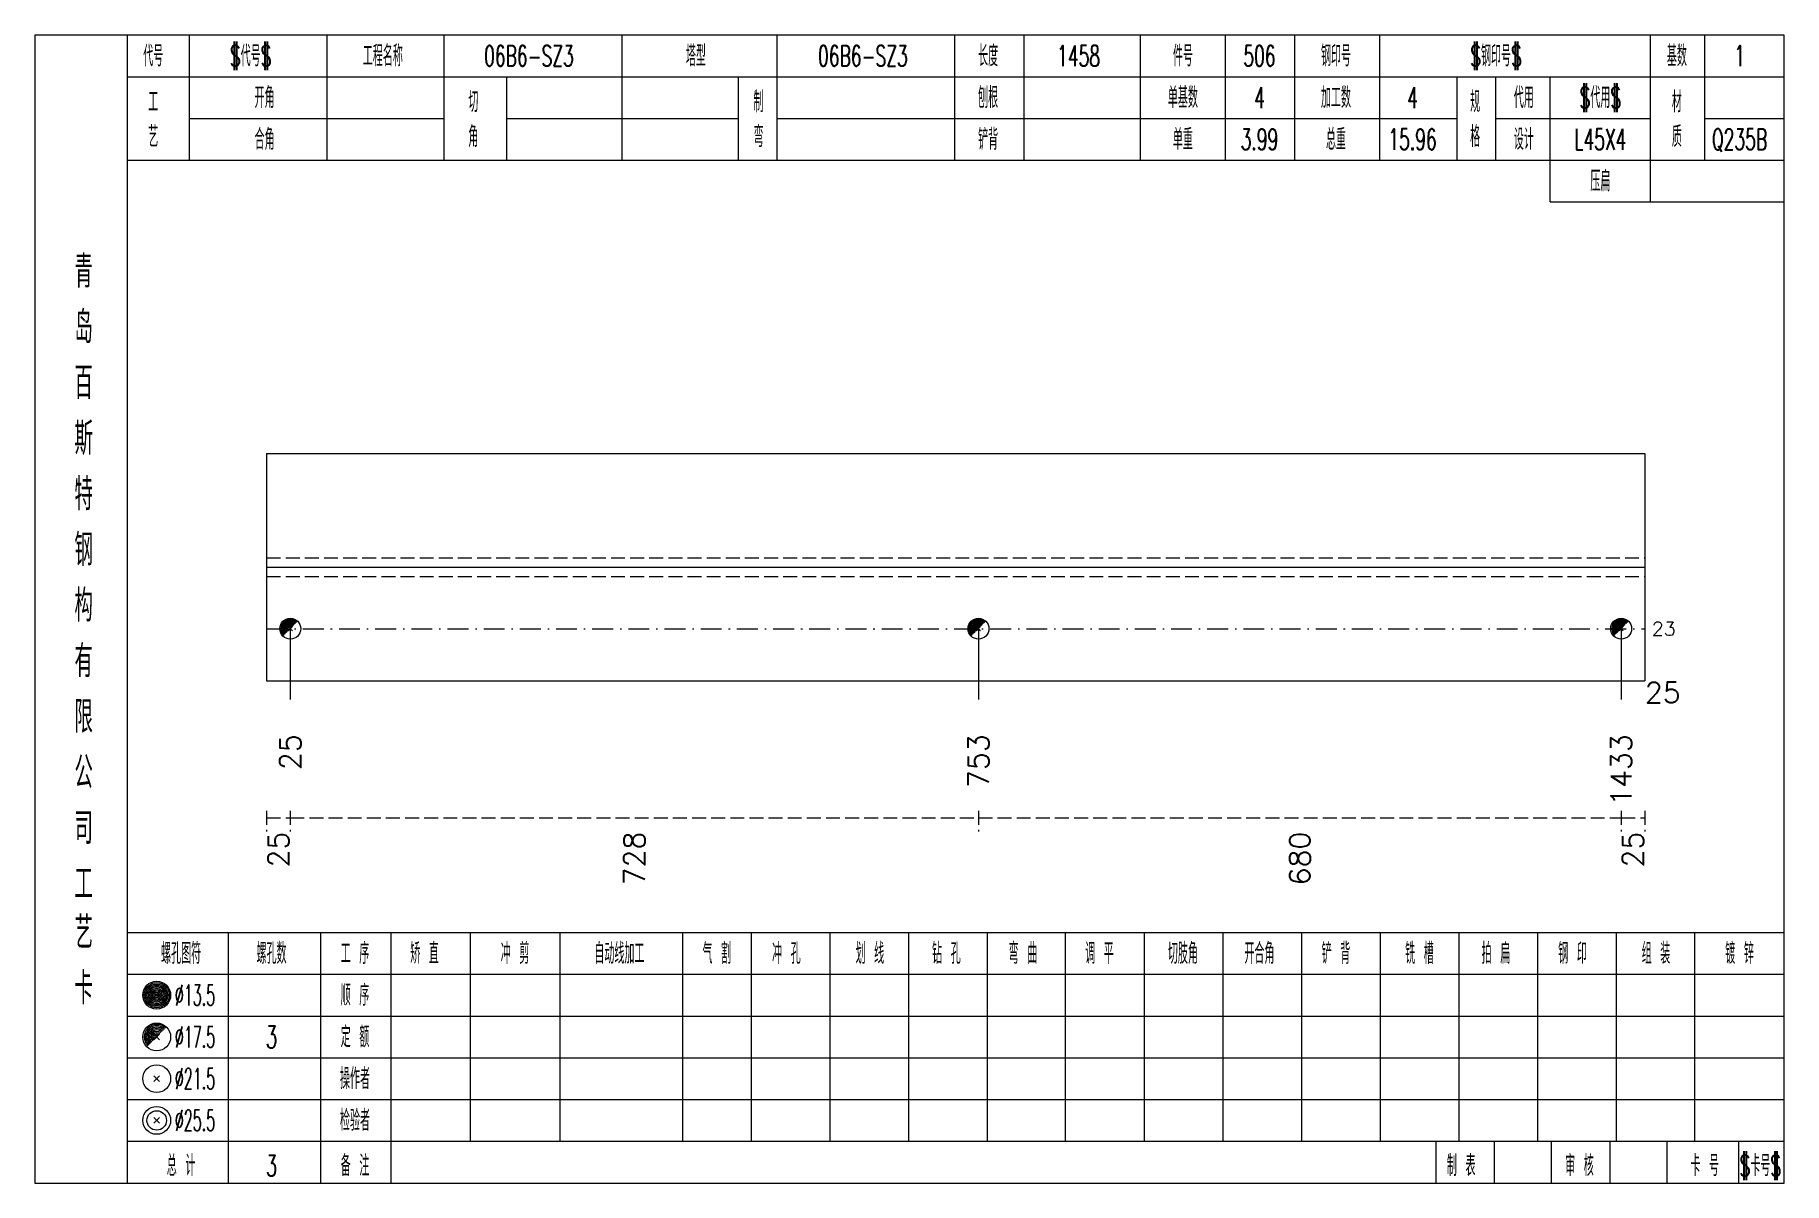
# Model space of a CAD drawing. Extents: x -533 to 8774, y 0 to 7979.
# Drawn here: x 3162.6 to 3414, y 4554.4 to 4719.4 of the extents above; entities that cross this region are included whole.
import ezdxf
from ezdxf.enums import TextEntityAlignment as Align

# ---------------------------------------------------------------- set-up
doc = ezdxf.new("R2010")
doc.units = 0
doc.header["$MEASUREMENT"] = 0
doc.linetypes.add('一点画线', pattern=[5.2, 3, -1, 0.2, -1])
doc.linetypes.add('虚线', pattern=[2.75, 2, -0.75])
doc.layers.get('0').update_dxf_attribs({"linetype": 'CONTINUOUS', "lineweight": 25})
for name, color, linetype, lineweight in [('1', 7, 'CONTINUOUS', 25), ('4', 7, 'CONTINUOUS', 25), ('5', 7, 'CONTINUOUS', 25)]:
    doc.layers.add(name, color=color, linetype=linetype, lineweight=lineweight)
doc.styles.get("Standard").update_dxf_attribs({"font": 'simplex.shx', "width": 0.7, "height": 3, "bigfont": 'gbhzfs.shx'})

msp = doc.modelspace()

# ---------------------------------------------------------------- texts
at = {"color": 7, "linetype": 'Continuous', "lineweight": 13}
msp.add_text('23', height=2, dxfattribs=at).set_placement((3395, 4634.02), align=Align.MIDDLE_LEFT)
at = {"color": 8, "linetype": 'Continuous', "lineweight": 9}
for s, p in [('25', (3197.6, 4604.85)), ('728', (3248.75, 4604.85)), ('680', (3344.41, 4604.85)), ('25', (3392.3, 4604.85))]:
    msp.add_text(s, height=3, rotation=90, dxfattribs=at).set_placement(p, align=Align.MIDDLE_RIGHT)
at = {"layer": '1', "color": 7, "linetype": 'Continuous', "lineweight": 13}
msp.add_text('25', height=3, dxfattribs=at).set_placement((3394, 4624.85), align=Align.MIDDLE_LEFT)
for s, p in [('25', (3199.3, 4618.85)), ('753', (3298.21, 4618.85)), ('1433', (3390.6, 4618.85))]:
    msp.add_text(s, height=3, rotation=90, dxfattribs=at).set_placement(p, align=Align.MIDDLE_RIGHT)
at = {"layer": '4', "color": 1, "linetype": 'Continuous', "lineweight": 13}
for s, height, width, p in [('代号', 3, 0.6, (3179.6, 4716.35)), ('$代号$', 3, 0.6, (3193.6, 4716.35)), ('工程名称', 3, 0.6, (3212.6, 4716.35)), ('06B6-SZ3', 3, 0.6, (3233.6, 4716.35)), ('塔型', 3, 0.6, (3257.6, 4716.35)), ('06B6-SZ3', 3, 0.6, (3281.6, 4716.35)), ('长度', 3, 0.6, (3299.6, 4716.35)), ('1458', 3, 0.6, (3312.6, 4716.35)), ('件号', 3, 0.6, (3327.6, 4716.35)), ('506', 3, 0.6, (3338.6, 4716.35)), ('钢印号', 3, 0.6, (3349.6, 4716.35)), ('$钢印号$', 3, 0.6, (3372.6, 4716.35)), ('基数', 3, 0.6, (3398.6, 4716.35)), ('1', 3, 0.6, (3407.6, 4716.35)), ('开角', 3, 0.6, (3195.6, 4710.35)), ('切', 3, 0.6, (3225.6, 4709.75)), ('制', 3, 0.6, (3266.6, 4709.75)), ('刨根', 3, 0.6, (3299.6, 4710.35)), ('单基数', 3, 0.6, (3327.6, 4710.35)), ('4', 3, 0.6, (3338.6, 4710.35)), ('加工数', 3, 0.6, (3349.6, 4710.35)), ('4', 3, 0.6, (3360.6, 4710.35)), ('规', 3, 0.6, (3369.6, 4709.75)), ('代用', 3, 0.6, (3376.6, 4710.35)), ('$代用$', 3, 0.6, (3387.6, 4710.35)), ('材', 3, 0.6, (3398.6, 4709.75)), ('工', 3, 0.6, (3179.6, 4709.75)), ('艺', 3, 0.6, (3179.6, 4704.75)), ('角', 3, 0.6, (3225.6, 4704.75)), ('弯', 3, 0.6, (3266.6, 4704.75)), ('格', 3, 0.6, (3369.6, 4704.75)), ('质', 3, 0.6, (3398.6, 4704.75)), ('合角', 3, 0.6, (3195.6, 4704.35)), ('铲背', 3, 0.6, (3299.6, 4704.35)), ('单重', 3, 0.6, (3327.6, 4704.35)), ('3.99', 3, 0.6, (3338.6, 4704.35)), ('总重', 3, 0.6, (3349.6, 4704.35)), ('15.96', 3, 0.6, (3360.6, 4704.35)), ('设计', 3, 0.6, (3376.6, 4704.35)), ('L45X4', 3, 0.6, (3387.6, 4704.35)), ('Q235B', 3, 0.6, (3407.6, 4704.35)), ('压扁', 3, 0.6, (3387.6, 4698.35)), ('青', 4.6, 0.8, (3169.6, 4685.35)), ('岛', 4.6, 0.8, (3169.6, 4677.35)), ('百', 4.6, 0.8, (3169.6, 4669.35)), ('斯', 4.6, 0.8, (3169.6, 4661.35)), ('特', 4.6, 0.8, (3169.6, 4653.35)), ('钢', 4.6, 0.8, (3169.6, 4645.35)), ('构', 4.6, 0.8, (3169.6, 4637.35)), ('有', 4.6, 0.8, (3169.6, 4629.35)), ('限', 4.6, 0.8, (3169.6, 4621.35)), ('公', 4.6, 0.8, (3169.6, 4613.35)), ('司', 4.6, 0.8, (3169.6, 4605.35)), ('工', 4.6, 0.8, (3169.6, 4597.35)), ('艺', 4.6, 0.8, (3169.6, 4590.35)), ('螺孔图符', 3, 0.6, (3183.6, 4587.35)), ('螺孔数', 3, 0.6, (3196.6, 4587.35)), ('工 序', 3, 0.6, (3208.6, 4587.35)), ('矫 直', 3, 0.6, (3218.6, 4587.35)), ('冲 剪', 3, 0.6, (3231.6, 4587.35)), ('自动线加工', 3, 0.6, (3246.6, 4587.35)), ('气 割', 3, 0.6, (3260.6, 4587.35)), ('冲 孔', 3, 0.6, (3270.6, 4587.35)), ('划 线', 3, 0.6, (3282.6, 4587.35)), ('钻 孔', 3, 0.6, (3293.6, 4587.35)), ('弯 曲', 3, 0.6, (3304.6, 4587.35)), ('调 平', 3, 0.6, (3315.6, 4587.35)), ('切肢角', 3, 0.6, (3327.6, 4587.35)), ('开合角', 3, 0.6, (3338.6, 4587.35)), ('铲 背', 3, 0.6, (3349.6, 4587.35)), ('铣 槽', 3, 0.6, (3361.6, 4587.35)), ('拍 扁', 3, 0.6, (3372.6, 4587.35)), ('钢 印', 3, 0.6, (3383.6, 4587.35)), ('组 装', 3, 0.6, (3395.6, 4587.35)), ('镀 锌', 3, 0.6, (3407.6, 4587.35)), ('卡', 4.6, 0.8, (3169.6, 4582.35)), ('顺 序', 3, 0.6, (3208.6, 4581.35)), ('%%C13.5', 3, 0.5, (3185.6, 4581.35)), ('%%C17.5', 3, 0.5, (3185.6, 4575.35)), ('3', 3.2, 0.6, (3196.6, 4575.35)), ('定 额', 3, 0.6, (3208.6, 4575.35)), ('%%C21.5', 3, 0.5, (3185.6, 4569.35)), ('操作者', 3, 0.6, (3208.6, 4569.35)), ('%%C25.5', 3, 0.5, (3185.6, 4563.35)), ('检验者', 3, 0.6, (3208.6, 4563.35)), ('总 计', 3, 0.6, (3183.6, 4556.85)), ('3', 3, 0.6, (3196.6, 4556.85)), ('备 注', 3, 0.6, (3208.6, 4556.85)), ('制 表', 3, 0.6, (3367.6, 4556.85)), ('审 核', 3, 0.6, (3384.6, 4556.85)), ('卡 号', 3, 0.6, (3402.6, 4556.85)), ('$卡号$', 3, 0.6, (3410.6, 4556.85))]:
    msp.add_text(s, height=height, dxfattribs=dict(at, width=width)).set_placement(p, align=Align.MIDDLE_CENTER)

# ---------------------------------------------------------------- blocks, each defined once
blk = doc.blocks.new('孔17.5')
at = {"layer": '5', "color": 7, "linetype": 'Continuous', "lineweight": 0}
for p, q in [((-0.2, -0.2), (0.2, 0.2)), ((-0.2, 0.2), (0.2, -0.2))]:
    blk.add_line(p, q, dxfattribs=at)
at = {"layer": '5', "color": 7, "linetype": 'Continuous', "lineweight": 13}
blk.add_circle((0, 0), 1, dxfattribs=at)
for radius in [0.9, 0.8, 0.7, 0.6, 0.5, 0.4, 0.3, 0.2, 0.1]:
    blk.add_arc((0, 0), radius, 45, 225, dxfattribs=at)

# ---------------------------------------------------------------- linework, layer by layer
at = {"color": 7, "linetype": 'Continuous', "lineweight": 18}
for p, q in [((3195.9, 4659.19), (3195.9, 4626.52)), ((3195.9, 4659.19), (3394, 4659.19)), ((3394, 4659.19), (3394, 4626.52)), ((3195.9, 4642.85), (3394, 4642.85))]:
    msp.add_line(p, q, dxfattribs=at)
at = {"color": 1, "linetype": '虚线', "lineweight": 18}
for p, q in [((3195.9, 4644.19), (3394, 4644.19)), ((3195.9, 4641.52), (3394, 4641.52))]:
    msp.add_line(p, q, dxfattribs=at)
at = {"color": 3, "linetype": '一点画线', "lineweight": 13}
msp.add_line((3195.9, 4634.02), (3394, 4634.02), dxfattribs=at)
at = {"color": 7, "linetype": 'Continuous', "lineweight": 13}
for p, q in [((3199.3, 4634.02), (3199.3, 4623.85)), ((3298.21, 4634.02), (3298.21, 4623.85)), ((3390.6, 4634.02), (3390.6, 4623.85))]:
    msp.add_line(p, q, dxfattribs=at)
at = {"color": 8, "linetype": '虚线', "lineweight": 9}
for p, q in [((3195.9, 4607.85), (3195.9, 4604.85)), ((3195.9, 4606.85), (3199.3, 4606.85)), ((3199.3, 4607.85), (3199.3, 4604.85)), ((3199.3, 4607.85), (3199.3, 4604.85)), ((3199.3, 4606.85), (3298.21, 4606.85)), ((3298.21, 4607.85), (3298.21, 4604.85)), ((3298.21, 4607.85), (3298.21, 4604.85)), ((3298.21, 4606.85), (3390.6, 4606.85)), ((3390.6, 4607.85), (3390.6, 4604.85)), ((3390.6, 4607.85), (3390.6, 4604.85)), ((3390.6, 4606.85), (3394, 4606.85)), ((3394, 4607.85), (3394, 4604.85))]:
    msp.add_line(p, q, dxfattribs=at)
at = {"layer": '1', "color": 7, "linetype": 'Continuous', "lineweight": 18}
msp.add_line((3195.9, 4626.52), (3394, 4626.52), dxfattribs=at)
at = {"layer": '4', "color": 1, "linetype": 'Continuous', "lineweight": 18}
for p, q in [((3175.9, 4554.35), (3175.9, 4719.35)), ((3184.8, 4701.35), (3184.8, 4719.35)), ((3204.6, 4701.35), (3204.6, 4719.35)), ((3221.4, 4701.35), (3221.4, 4719.35)), ((3247, 4701.35), (3247, 4719.35)), ((3269.3, 4701.35), (3269.3, 4719.35)), ((3294.8, 4701.35), (3294.8, 4719.35)), ((3304.8, 4701.35), (3304.8, 4719.35)), ((3321.5, 4701.35), (3321.5, 4719.35)), ((3333.7, 4701.35), (3333.7, 4719.35)), ((3343.7, 4701.35), (3343.7, 4719.35)), ((3355.9, 4701.35), (3355.9, 4719.35)), ((3394.8, 4695.35), (3394.8, 4719.35)), ((3402.6, 4701.35), (3402.6, 4719.35)), ((3175.9, 4713.35), (3414, 4713.35)), ((3230.4, 4701.35), (3230.4, 4713.35)), ((3263.7, 4701.35), (3263.7, 4713.35)), ((3367, 4701.35), (3367, 4713.35)), ((3372.6, 4701.35), (3372.6, 4713.35)), ((3380.4, 4695.35), (3380.4, 4713.35)), ((3184.8, 4707.35), (3221.4, 4707.35)), ((3230.4, 4707.35), (3263.7, 4707.35)), ((3269.3, 4707.35), (3367, 4707.35)), ((3372.6, 4707.35), (3394.8, 4707.35)), ((3402.6, 4707.35), (3414, 4707.35)), ((3175.9, 4701.35), (3414, 4701.35)), ((3380.4, 4695.35), (3414, 4695.35)), ((3175.9, 4590.35), (3414, 4590.35)), ((3190.4, 4554.35), (3190.4, 4590.35)), ((3203.7, 4554.35), (3203.7, 4590.35)), ((3213.8, 4554.35), (3213.8, 4590.35)), ((3225.2, 4560.35), (3225.2, 4590.35)), ((3238.1, 4560.35), (3238.1, 4590.35)), ((3255.7, 4560.35), (3255.7, 4590.35)), ((3265.6, 4560.35), (3265.6, 4590.35)), ((3276.9, 4560.35), (3276.9, 4590.35)), ((3288.2, 4560.35), (3288.2, 4590.35)), ((3299.5, 4560.35), (3299.5, 4590.35)), ((3310.7, 4560.35), (3310.7, 4590.35)), ((3322.1, 4560.35), (3322.1, 4590.35)), ((3333.4, 4560.35), (3333.4, 4590.35)), ((3344.7, 4560.35), (3344.7, 4590.35)), ((3356, 4560.35), (3356, 4590.35)), ((3367.3, 4560.35), (3367.3, 4590.35)), ((3378.6, 4560.35), (3378.6, 4590.35)), ((3389.9, 4560.35), (3389.9, 4590.35)), ((3401.2, 4560.35), (3401.2, 4590.35)), ((3175.9, 4584.35), (3414, 4584.35)), ((3175.9, 4578.35), (3414, 4578.35)), ((3175.9, 4572.35), (3414, 4572.35)), ((3175.9, 4566.35), (3414, 4566.35)), ((3175.9, 4560.35), (3414, 4560.35)), ((3364, 4554.35), (3364, 4560.35)), ((3372.4, 4554.35), (3372.4, 4560.35)), ((3380.6, 4554.35), (3380.6, 4560.35)), ((3389, 4554.35), (3389, 4560.35)), ((3397.2, 4554.35), (3397.2, 4560.35)), ((3407.5, 4554.35), (3407.5, 4560.35))]:
    msp.add_line(p, q, dxfattribs=at)
at = {"layer": '4', "color": 7, "linetype": 'Continuous', "lineweight": 13}
for p, q in [((3179.9, 4581.15), (3180.3, 4581.55)), ((3180.3, 4581.15), (3179.9, 4581.55)), ((3179.7, 4568.95), (3180.5, 4569.75)), ((3180.5, 4568.95), (3179.7, 4569.75)), ((3179.7, 4562.95), (3180.5, 4563.75)), ((3180.5, 4562.95), (3179.7, 4563.75))]:
    msp.add_line(p, q, dxfattribs=at)
at = {"layer": '4', "color": 7, "linetype": 'Continuous', "lineweight": 0}
for p, q in [((3179.7, 4574.95), (3180.5, 4575.75)), ((3179.7, 4575.75), (3180.5, 4574.95))]:
    msp.add_line(p, q, dxfattribs=at)
at = {"layer": '4', "color": 1, "linetype": 'Continuous', "lineweight": 18}
msp.add_lwpolyline([(3162.6, 4719.35), (3162.6, 4554.35), (3414, 4554.35), (3414, 4719.35)], close=True, dxfattribs=at)
at = {"layer": '4', "color": 7, "linetype": 'Continuous', "lineweight": 13}
for centre, radius in [((3180.1, 4581.35), 2), ((3180.1, 4581.35), 1.8), ((3180.1, 4581.35), 1.6), ((3180.1, 4581.35), 1.4), ((3180.1, 4581.35), 1.2), ((3180.1, 4581.35), 1), ((3180.1, 4581.35), 0.8), ((3180.1, 4581.35), 0.6), ((3180.1, 4581.35), 0.4), ((3180.1, 4581.35), 0.2), ((3180.1, 4575.35), 2), ((3180.1, 4569.35), 2), ((3180.1, 4563.35), 2), ((3180.1, 4563.35), 1.4)]:
    msp.add_circle(centre, radius, dxfattribs=at)
for radius in [1.8, 1.6, 1.4, 1.2, 1, 0.8, 0.6, 0.4, 0.2]:
    msp.add_arc((3180.1, 4575.35), radius, 45, 225, dxfattribs=at)

# ---------------------------------------------------------------- block references
at = {"layer": '1', "color": 7, "linetype": 'Continuous', "lineweight": 13, "xscale": 1.5, "yscale": 1.5, "zscale": 1.5}
for p in [(3199.3, 4634.02), (3298.21, 4634.02), (3390.6, 4634.02)]:
    msp.add_blockref('孔17.5', p, dxfattribs=at)

msp.set_redraw_order([(e.dxf.handle, doc.entitydb.next_handle()) for e in msp.query("TEXT MTEXT ATTDEF DIMENSION ARC_DIMENSION")])  # texts and dimensions are drawn at this point

doc.saveas('drawing.dxf')
